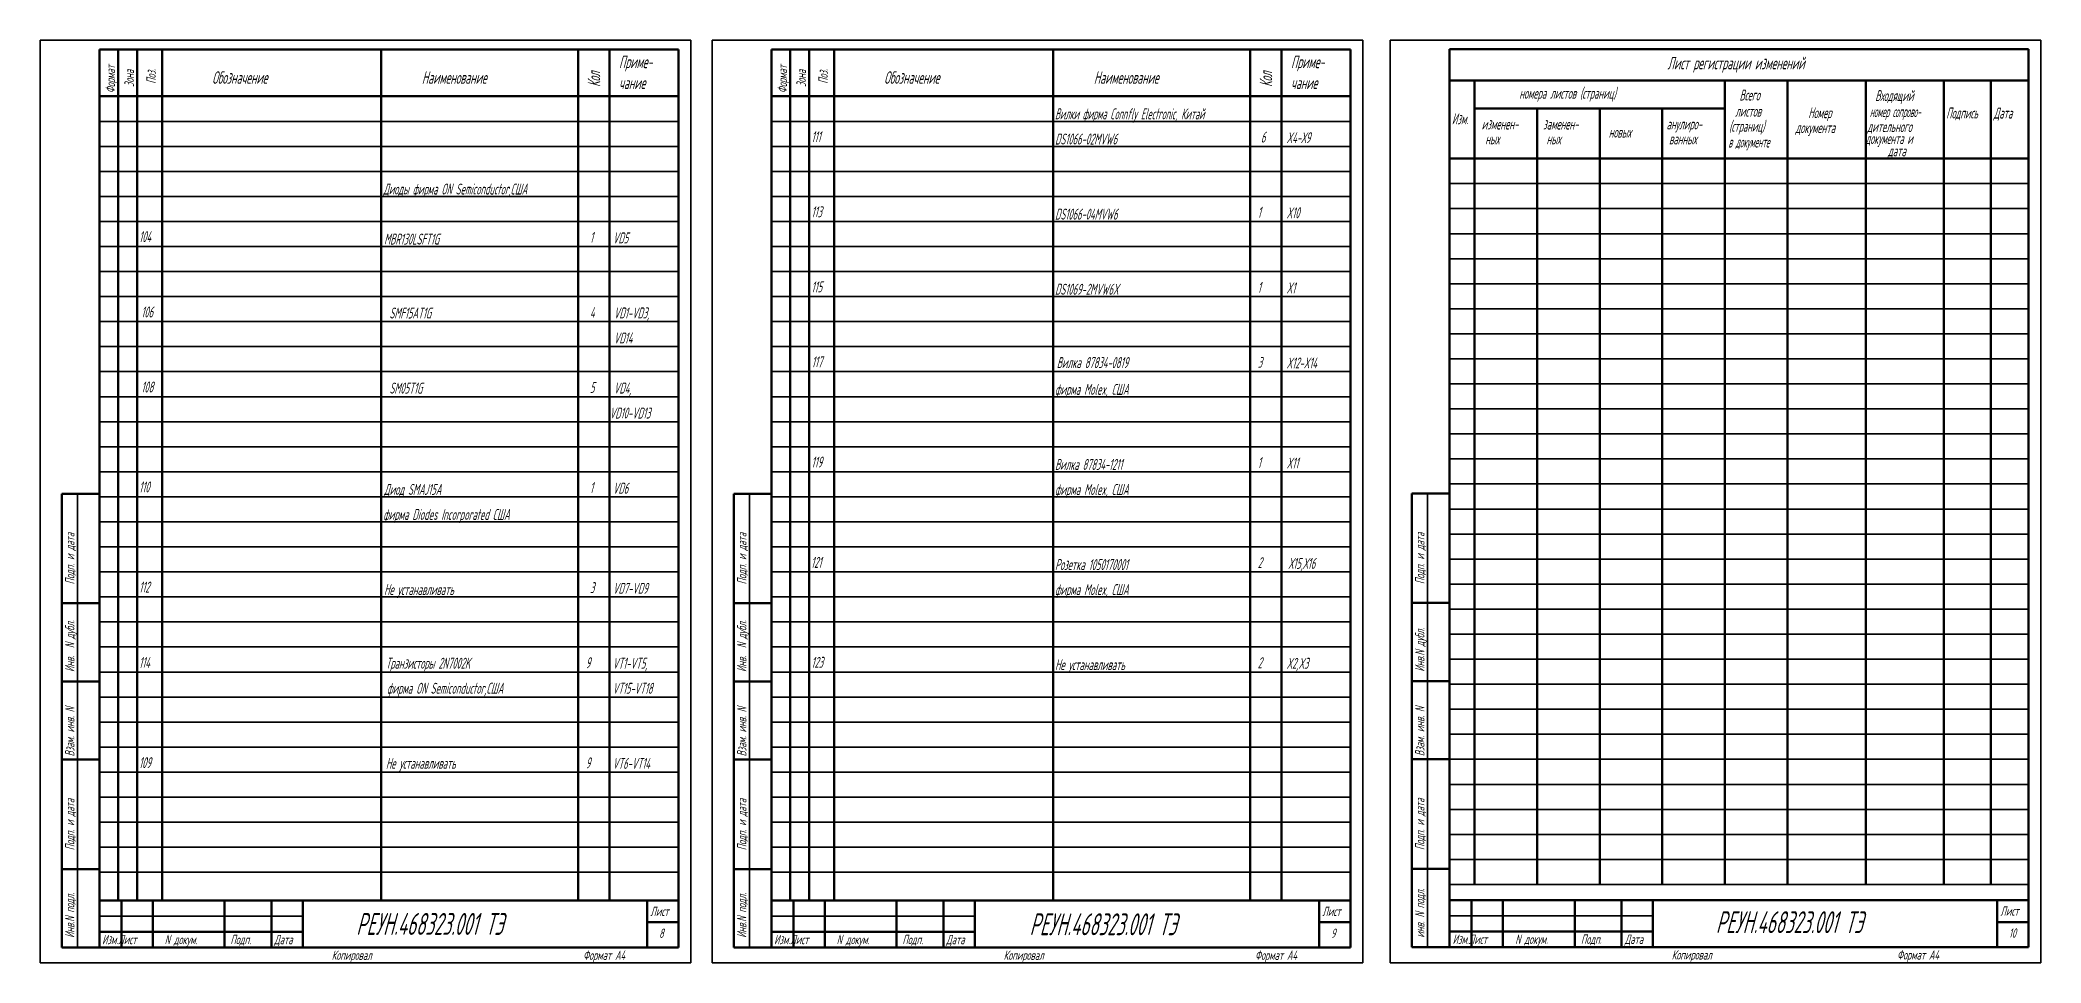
# Model space of a CAD drawing. Extents: x 22780 to 26685, y -1269 to -208.
# Drawn here: x 25230 to 25869, y -943 to -648 of the extents above; entities that cross this region are included whole.
import ezdxf

# ---------------------------------------------------------------- set-up
doc = ezdxf.new("R2010")
doc.units = 0
doc.header["$MEASUREMENT"] = 0
doc.layers.add('CONTUR', color=7, linetype='CONTINUOUS', lineweight=50)
doc.layers.add('DIM', color=1, linetype='CONTINUOUS', lineweight=35)
doc.layers.add('TEXT', color=1, linetype='CONTINUOUS')
doc.styles.add('GOST', font='GOST.shx', dxfattribs={"width": 0.7, "oblique": 15})

msp = doc.modelspace()

# ---------------------------------------------------------------- texts
at = {"layer": 'DIM', "style": 'GOST', "oblique": 15}
for s, height, width, p in [('Лист регистрации изменений', 4, 0.7, (25749.653, -657.831)), ('номера листов (страниц)', 3.5, 0.7, (25702.282, -667.222)), ('Всего', 3.5, 0.7, (25772.645, -667.787)), ('Входящий', 3.5, 0.7, (25815.988, -667.977)), ('листов', 3.5, 0.7, (25771.256, -672.951)), ('Номер', 3.5, 0.7, (25794.61, -673.439)), ('номер сопрово-', 3.5, 0.5, (25814.269, -673.106)), ('Подпись', 3.5, 0.6, (25838.687, -673.539)), ('Дата', 3.5, 0.7, (25853.861, -673.539)), ('Изм.', 3.5, 0.7, (25680.745, -675.382)), ('изменен-', 3.5, 0.7, (25690.252, -677.062)), ('заменен-', 3.5, 0.7, (25709.866, -677.062)), ('новых', 3.5, 0.7, (25730.853, -679.64)), ('анулиро-', 3.5, 0.7, (25749.328, -677.05)), ('(страниц)', 3.5, 0.6, (25769.327, -677.756)), ('документа', 3.5, 0.7, (25790.509, -678.22)), ('дительного', 3.5, 0.7, (25813.453, -677.894)), ('ных', 3.5, 0.7, (25691.396, -681.804)), ('ных', 3.5, 0.7, (25710.976, -681.804)), ('ванных', 3.5, 0.7, (25750.113, -681.804)), ('в документе', 3.5, 0.5, (25769.106, -682.806)), ('документа и', 3.5, 0.65, (25812.904, -681.692)), ('дата', 3.5, 0.7, (25820.045, -685.607))]:
    msp.add_text(s, height=height, dxfattribs=dict(at, width=width)).set_placement(p)
at = {"layer": 'TEXT', "style": 'GOST', "oblique": 15, "width": 0.7}
for s, height, p in [('Формат', 3, (25253.613, -665.449)), ('Зона', 3, (25259.613, -663.449)), ('Поз.', 3, (25266.613, -662.449)), ('Кол', 4, (25408.613, -663.449)), ('Формат', 3, (25468.337, -665.449)), ('Зона', 3, (25474.337, -663.449)), ('Поз.', 3, (25481.337, -662.449)), ('Кол', 4, (25623.337, -663.449)), ('Подп. и дата', 3, (25240.613, -822.449)), ('Подп. и дата', 3, (25455.337, -822.449)), ('Подп. и дата', 3, (25671.986, -822.351)), ('Инв.  N дубл.', 3, (25240.613, -850.449)), ('Инв.  N дубл.', 3, (25455.337, -850.449)), ('Инв.N дубл.', 3, (25671.986, -850.351)), ('Взам. инв. N', 3, (25240.613, -877.449)), ('Взам. инв. N', 3, (25455.337, -877.449)), ('Взам. инв. N', 3, (25671.986, -877.351)), ('Подп. и дата', 3, (25240.613, -907.449)), ('Подп. и дата', 3, (25455.337, -907.449)), ('Подп. и дата', 3, (25671.986, -907.351)), ('Инв.N подл.', 3, (25240.613, -935.449)), ('Инв.N подл.', 3, (25455.337, -935.449)), ('инв. N подл.', 3, (25671.986, -935.351))]:
    msp.add_text(s, height=height, rotation=90, dxfattribs=at).set_placement(p)
at = {"layer": 'TEXT', "style": 'GOST', "oblique": 15}
for s, height, width, p in [('Обозначение', 4, 0.7, (25284.613, -662.449)), ('Наименование', 4, 0.7, (25351.613, -662.449)), ('Приме-', 4, 0.7, (25414.613, -657.449)), ('Обозначение', 4, 0.7, (25499.337, -662.449)), ('Наименование', 4, 0.7, (25566.337, -662.449)), ('Приме-', 4, 0.7, (25629.337, -657.449)), ('чание', 4, 0.7, (25414.613, -664.115)), ('чание', 4, 0.7, (25629.337, -664.115)), ('Вилки фирма Connfly Electronic, Китай', 3.5, 0.55, (25553.919, -673.799)), ('111', 3.5, 0.7, (25476.067, -681.103)), ('DS1066-02MVW6', 3.5, 0.7, (25553.928, -681.857)), ('6', 3.5, 0.7, (25619.725, -681.238)), ('X4-Х9', 3.5, 0.7, (25627.909, -681.427)), ('Диоды фирма ON Semiconductor,США', 3.5, 0.6, (25339.295, -697.835)), ('113', 3.5, 0.7, (25476.067, -705.103)), ('DS1066-04MVW6', 3.5, 0.7, (25553.928, -705.857)), ('1', 3.5, 0.7, (25618.694, -705.238)), ('X10', 3.5, 0.7, (25627.909, -705.427)), ('104', 3.5, 0.7, (25261.258, -713.045)), ('MBR130LSFT1G', 3.5, 0.7, (25339.533, -713.832)), ('1', 3.5, 0.7, (25405.325, -713.238)), ('VD5', 3.5, 0.7, (25412.638, -713.458)), ('115', 3.5, 0.7, (25476.067, -729.103)), ('DS1069-2MVW6X', 3.5, 0.7, (25553.928, -729.857)), ('1', 3.5, 0.7, (25618.694, -729.238)), ('X1', 3.5, 0.7, (25627.909, -729.427)), ('106', 3.5, 0.7, (25261.946, -737.124)), ('SMF15AT1G', 3.5, 0.7, (25341.249, -737.465)), ('4', 3.5, 0.7, (25405.325, -737.238)), ('VD1-VD3,', 3.5, 0.7, (25412.943, -737.435)), ('VD14', 3.5, 0.7, (25412.943, -745.435)), ('117', 3.5, 0.7, (25476.181, -753.054)), ('Вилка 87834-0819', 3.5, 0.7, (25554.489, -753.292)), ('3', 3.5, 0.7, (25618.694, -753.238)), ('X12-X14', 3.5, 0.7, (25627.909, -753.427)), ('108', 3.5, 0.7, (25261.946, -761.124)), ('SM05T1G', 3.5, 0.7, (25341.249, -761.465)), ('5', 3.5, 0.7, (25405.325, -761.238)), ('VD4,', 3.5, 0.7, (25412.943, -761.435)), ('фирма Molex, США', 3.5, 0.7, (25553.928, -761.857)), ('VD10-VD13', 3.5, 0.7, (25411.613, -769.435)), ('119', 3.5, 0.7, (25476.067, -785.103)), ('Вилка 87834-1211', 3.5, 0.6, (25553.928, -785.857)), ('1', 3.5, 0.7, (25618.694, -785.238)), ('X11', 3.5, 0.7, (25627.909, -785.427)), ('110', 3.5, 0.7, (25261.258, -793.045)), ('Диод SMAJ15A', 3.5, 0.7, (25339.533, -793.832)), ('1', 3.5, 0.7, (25405.325, -793.238)), ('VD6', 3.5, 0.7, (25412.638, -793.458)), ('фирма Molex, США', 3.5, 0.7, (25553.928, -793.857)), ('фирма Diodes Incorporated США', 3.5, 0.7, (25339.295, -801.835)), ('121', 3.5, 0.7, (25475.959, -817.153)), ('Розетка 1050170001', 3.5, 0.7, (25553.928, -817.857)), ('2', 3.5, 0.7, (25618.694, -817.238)), ('Х15,Х16', 3.5, 0.7, (25628.507, -817.483)), ('112', 3.5, 0.7, (25261.258, -825.045)), ('Не устанавливать', 3.5, 0.7, (25339.533, -825.832)), ('3', 3.5, 0.7, (25405.325, -825.238)), ('VD7-VD9', 3.5, 0.7, (25412.638, -825.458)), ('фирма Molex, США', 3.5, 0.7, (25553.928, -825.857)), ('114', 3.5, 0.7, (25261.235, -849.153)), ('Транзисторы 2N7002K', 3.5, 0.7, (25340.119, -849.381)), ('9', 3.5, 0.7, (25403.97, -849.238)), ('VT1-VT5,', 3.5, 0.7, (25412.577, -849.4)), ('123', 3.5, 0.7, (25476.067, -849.103)), ('Не устанавливать', 3.5, 0.7, (25553.928, -849.857)), ('2', 3.5, 0.7, (25618.694, -849.238)), ('X2,X3', 3.5, 0.7, (25627.909, -849.427)), ('фирма ON Semiconductor,США', 3.5, 0.7, (25340.482, -857.386)), ('VT15-VT18', 3.5, 0.6, (25412.577, -857.4)), ('109', 3.5, 0.7, (25261.235, -881.153)), ('Не устанавливать', 3.5, 0.7, (25340.119, -881.381)), ('9', 3.5, 0.7, (25403.97, -881.238)), ('VT6-VT14', 3.5, 0.7, (25412.577, -881.4)), ('Лист', 3, 0.7, (25424.613, -928.449)), ('Лист', 3, 0.7, (25639.337, -928.449)), ('РЕУН.468323.001 ТЭ', 7, 0.7, (25765.085, -933.909)), ('Лист', 3, 0.7, (25855.986, -928.351)), ('РЕУН.468323.001 ТЭ', 7, 0.7, (25330.656, -934.47)), ('8', 3, 0.7, (25427.413, -935.449)), ('РЕУН.468323.001 ТЭ', 7, 0.7, (25545.793, -934.58)), ('9', 3, 0.7, (25642.137, -935.449)), ('10', 3, 0.7, (25858.714, -935.366)), ('Изм.Лист', 3, 0.7, (25249.442, -937.449)), ('N докум.', 3, 0.7, (25269.442, -937.449)), ('Подп.', 3, 0.7, (25290.442, -937.449)), ('Дата', 3, 0.7, (25304.442, -937.449)), ('Копировал', 3, 0.7, (25322.805, -942.449)), ('Формат A4', 3, 0.7, (25403.14, -942.449)), ('Изм.Лист', 3, 0.7, (25464.166, -937.449)), ('N докум.', 3, 0.7, (25484.166, -937.449)), ('Подп.', 3, 0.7, (25505.166, -937.449)), ('Дата', 3, 0.7, (25519.166, -937.449)), ('Копировал', 3, 0.7, (25537.51, -942.449)), ('Формат A4', 3, 0.7, (25617.844, -942.449)), ('Изм.Лист', 3, 0.7, (25680.986, -937.351)), ('N докум.', 3, 0.7, (25700.986, -937.351)), ('Подп.', 3, 0.7, (25721.986, -937.351)), ('Дата', 3, 0.7, (25735.986, -937.351)), ('Копировал', 3, 0.7, (25750.986, -942.351)), ('Формат A4', 3, 0.7, (25822.986, -942.351))]:
    msp.add_text(s, height=height, dxfattribs=dict(at, width=width)).set_placement(p)

# ---------------------------------------------------------------- linework, layer by layer
at = {"layer": 'CONTUR'}
for p, q in [((25248.613, -938.449), (25248.613, -651.449)), ((25248.613, -651.449), (25433.613, -651.449)), ((25254.613, -651.449), (25254.613, -923.449)), ((25260.613, -651.449), (25260.613, -923.449)), ((25268.613, -651.449), (25268.613, -923.449)), ((25338.613, -651.449), (25338.613, -923.449)), ((25401.613, -651.449), (25401.613, -923.449)), ((25411.613, -651.449), (25411.613, -923.449)), ((25433.613, -651.449), (25433.613, -938.449)), ((25463.337, -938.449), (25463.337, -651.449)), ((25463.337, -651.449), (25648.337, -651.449)), ((25469.337, -651.449), (25469.337, -923.449)), ((25475.337, -651.449), (25475.337, -923.449)), ((25483.337, -651.449), (25483.337, -923.449)), ((25553.337, -651.449), (25553.337, -923.449)), ((25616.337, -651.449), (25616.337, -923.449)), ((25626.337, -651.449), (25626.337, -923.449)), ((25648.337, -651.449), (25648.337, -938.449)), ((25679.986, -651.351), (25864.986, -651.351)), ((25679.986, -938.351), (25679.986, -651.351)), ((25864.986, -651.351), (25864.986, -938.351)), ((25679.986, -661.351), (25864.986, -661.351)), ((25687.986, -918.351), (25687.986, -661.351)), ((25767.986, -918.351), (25767.986, -661.351)), ((25787.986, -918.351), (25787.986, -661.351)), ((25812.986, -918.351), (25812.986, -661.351)), ((25837.986, -918.351), (25837.986, -661.351)), ((25852.986, -918.351), (25852.986, -661.351)), ((25248.613, -666.449), (25433.613, -666.449)), ((25463.337, -666.449), (25648.337, -666.449)), ((25687.986, -670.351), (25767.986, -670.351)), ((25707.986, -918.351), (25707.986, -670.351)), ((25727.986, -918.351), (25727.986, -670.351)), ((25747.986, -918.351), (25747.986, -670.351)), ((25679.986, -686.351), (25864.986, -686.351)), ((25236.613, -828.449), (25236.613, -793.449)), ((25236.613, -793.449), (25248.613, -793.449)), ((25451.337, -828.449), (25451.337, -793.449)), ((25451.337, -793.449), (25463.337, -793.449)), ((25667.986, -828.351), (25667.986, -793.351)), ((25667.986, -793.351), (25679.986, -793.351)), ((25236.613, -828.449), (25248.613, -828.449)), ((25248.613, -828.449), (25236.613, -828.449)), ((25236.613, -853.449), (25236.613, -828.449)), ((25451.337, -828.449), (25463.337, -828.449)), ((25463.337, -828.449), (25451.337, -828.449)), ((25451.337, -853.449), (25451.337, -828.449)), ((25667.986, -853.351), (25667.986, -828.351)), ((25667.986, -828.351), (25679.986, -828.351)), ((25679.986, -828.351), (25667.986, -828.351)), ((25236.613, -878.449), (25236.613, -853.449)), ((25236.613, -853.449), (25248.613, -853.449)), ((25248.613, -853.449), (25236.613, -853.449)), ((25451.337, -878.449), (25451.337, -853.449)), ((25451.337, -853.449), (25463.337, -853.449)), ((25463.337, -853.449), (25451.337, -853.449)), ((25667.986, -878.351), (25667.986, -853.351)), ((25667.986, -853.351), (25679.986, -853.351)), ((25679.986, -853.351), (25667.986, -853.351)), ((25236.613, -913.449), (25236.613, -878.449)), ((25236.613, -878.449), (25248.613, -878.449)), ((25248.613, -878.449), (25236.613, -878.449)), ((25451.337, -913.449), (25451.337, -878.449)), ((25451.337, -878.449), (25463.337, -878.449)), ((25463.337, -878.449), (25451.337, -878.449)), ((25667.986, -913.351), (25667.986, -878.351)), ((25667.986, -878.351), (25679.986, -878.351)), ((25679.986, -878.351), (25667.986, -878.351)), ((25236.613, -938.449), (25236.613, -913.449)), ((25236.613, -913.449), (25248.613, -913.449)), ((25248.613, -913.449), (25236.613, -913.449)), ((25451.337, -938.449), (25451.337, -913.449)), ((25451.337, -913.449), (25463.337, -913.449)), ((25463.337, -913.449), (25451.337, -913.449)), ((25667.986, -938.351), (25667.986, -913.351)), ((25667.986, -913.351), (25679.986, -913.351)), ((25679.986, -913.351), (25667.986, -913.351)), ((25248.613, -923.449), (25433.613, -923.449)), ((25255.613, -923.449), (25255.613, -938.449)), ((25265.613, -923.449), (25265.613, -938.449)), ((25288.613, -923.449), (25288.613, -938.449)), ((25303.613, -923.449), (25303.613, -938.449)), ((25313.613, -923.449), (25313.613, -938.449)), ((25423.613, -923.449), (25423.613, -938.449)), ((25463.337, -923.449), (25648.337, -923.449)), ((25470.337, -923.449), (25470.337, -938.449)), ((25480.337, -923.449), (25480.337, -938.449)), ((25503.337, -923.449), (25503.337, -938.449)), ((25518.337, -923.449), (25518.337, -938.449)), ((25528.337, -923.449), (25528.337, -938.449)), ((25638.337, -923.449), (25638.337, -938.449)), ((25679.986, -923.351), (25864.986, -923.351)), ((25686.986, -923.351), (25686.986, -938.351)), ((25696.986, -923.351), (25696.986, -938.351)), ((25719.986, -923.351), (25719.986, -938.351)), ((25734.986, -923.351), (25734.986, -938.351)), ((25744.986, -923.351), (25744.986, -938.351)), ((25854.986, -923.351), (25854.986, -938.351)), ((25248.613, -933.449), (25313.613, -933.449)), ((25423.613, -930.449), (25433.613, -930.449)), ((25463.337, -933.449), (25528.337, -933.449)), ((25638.337, -930.449), (25648.337, -930.449)), ((25679.986, -933.351), (25744.986, -933.351)), ((25854.986, -930.351), (25864.986, -930.351)), ((25248.613, -938.449), (25236.613, -938.449)), ((25433.613, -938.449), (25248.613, -938.449)), ((25463.337, -938.449), (25451.337, -938.449)), ((25648.337, -938.449), (25463.337, -938.449)), ((25679.986, -938.351), (25667.986, -938.351)), ((25864.986, -938.351), (25679.986, -938.351))]:
    msp.add_line(p, q, dxfattribs=at)
at = {"layer": 'DIM'}
for p, q in [((25229.613, -648.449), (25437.613, -648.449)), ((25229.613, -648.449), (25229.613, -943.449)), ((25437.613, -648.449), (25437.613, -943.449)), ((25444.337, -648.449), (25652.337, -648.449)), ((25444.337, -648.449), (25444.337, -943.449)), ((25652.337, -648.449), (25652.337, -943.449)), ((25660.986, -648.449), (25868.986, -648.449)), ((25660.986, -648.449), (25660.986, -943.449)), ((25868.986, -648.449), (25868.986, -943.449)), ((25248.613, -674.449), (25433.613, -674.449)), ((25463.337, -674.449), (25648.337, -674.449)), ((25248.613, -682.449), (25433.613, -682.449)), ((25463.337, -682.449), (25648.337, -682.449)), ((25248.613, -690.449), (25433.613, -690.449)), ((25463.337, -690.449), (25648.337, -690.449)), ((25679.986, -694.351), (25864.986, -694.351)), ((25248.613, -698.449), (25433.613, -698.449)), ((25463.337, -698.449), (25648.337, -698.449)), ((25679.986, -702.351), (25864.986, -702.351)), ((25248.613, -706.449), (25433.613, -706.449)), ((25463.337, -706.449), (25648.337, -706.449)), ((25248.613, -714.449), (25433.613, -714.449)), ((25463.337, -714.449), (25648.337, -714.449)), ((25679.986, -710.351), (25864.986, -710.351)), ((25248.613, -722.449), (25433.613, -722.449)), ((25463.337, -722.449), (25648.337, -722.449)), ((25679.986, -718.351), (25864.986, -718.351)), ((25679.986, -726.351), (25864.986, -726.351)), ((25248.613, -730.449), (25433.613, -730.449)), ((25463.337, -730.449), (25648.337, -730.449)), ((25679.986, -734.351), (25864.986, -734.351)), ((25248.613, -738.449), (25433.613, -738.449)), ((25463.337, -738.449), (25648.337, -738.449)), ((25248.613, -746.449), (25433.613, -746.449)), ((25463.337, -746.449), (25648.337, -746.449)), ((25679.986, -742.351), (25864.986, -742.351)), ((25248.613, -754.449), (25433.613, -754.449)), ((25463.337, -754.449), (25648.337, -754.449)), ((25679.986, -750.351), (25864.986, -750.351)), ((25679.986, -758.351), (25864.986, -758.351)), ((25248.613, -762.449), (25433.613, -762.449)), ((25463.337, -762.449), (25648.337, -762.449)), ((25679.986, -766.351), (25864.986, -766.351)), ((25248.613, -770.449), (25433.613, -770.449)), ((25463.337, -770.449), (25648.337, -770.449)), ((25248.613, -778.449), (25433.613, -778.449)), ((25463.337, -778.449), (25648.337, -778.449)), ((25679.986, -774.351), (25864.986, -774.351)), ((25679.986, -782.351), (25864.986, -782.351)), ((25248.613, -786.449), (25433.613, -786.449)), ((25463.337, -786.449), (25648.337, -786.449)), ((25679.986, -790.351), (25864.986, -790.351)), ((25241.613, -793.449), (25241.613, -938.449)), ((25248.613, -794.449), (25433.613, -794.449)), ((25456.337, -793.449), (25456.337, -938.449)), ((25463.337, -794.449), (25648.337, -794.449)), ((25672.986, -793.351), (25672.986, -938.351)), ((25679.986, -798.351), (25864.986, -798.351)), ((25248.613, -802.449), (25433.613, -802.449)), ((25463.337, -802.449), (25648.337, -802.449)), ((25248.613, -810.449), (25433.613, -810.449)), ((25463.337, -810.449), (25648.337, -810.449)), ((25679.986, -806.351), (25864.986, -806.351)), ((25679.986, -814.351), (25864.986, -814.351)), ((25248.613, -818.449), (25433.613, -818.449)), ((25463.337, -818.449), (25648.337, -818.449)), ((25679.986, -822.351), (25864.986, -822.351)), ((25248.613, -826.449), (25433.613, -826.449)), ((25463.337, -826.449), (25648.337, -826.449)), ((25679.986, -830.351), (25864.986, -830.351)), ((25248.613, -834.449), (25433.613, -834.449)), ((25463.337, -834.449), (25648.337, -834.449)), ((25248.613, -842.449), (25433.613, -842.449)), ((25463.337, -842.449), (25648.337, -842.449)), ((25679.986, -838.351), (25864.986, -838.351)), ((25679.986, -846.351), (25864.986, -846.351)), ((25248.613, -850.449), (25433.613, -850.449)), ((25463.337, -850.449), (25648.337, -850.449)), ((25679.986, -854.351), (25864.986, -854.351)), ((25248.613, -858.449), (25433.613, -858.449)), ((25463.337, -858.449), (25648.337, -858.449)), ((25679.986, -862.351), (25864.986, -862.351)), ((25248.613, -866.449), (25433.613, -866.449)), ((25463.337, -866.449), (25648.337, -866.449)), ((25248.613, -874.449), (25433.613, -874.449)), ((25463.337, -874.449), (25648.337, -874.449)), ((25679.986, -870.351), (25864.986, -870.351)), ((25679.986, -878.351), (25864.986, -878.351)), ((25248.613, -882.449), (25433.613, -882.449)), ((25463.337, -882.449), (25648.337, -882.449)), ((25679.986, -886.351), (25864.986, -886.351)), ((25248.613, -890.449), (25433.613, -890.449)), ((25463.337, -890.449), (25648.337, -890.449)), ((25679.986, -894.351), (25864.986, -894.351)), ((25248.613, -898.449), (25433.613, -898.449)), ((25463.337, -898.449), (25648.337, -898.449)), ((25248.613, -906.449), (25433.613, -906.449)), ((25463.337, -906.449), (25648.337, -906.449)), ((25679.986, -902.351), (25864.986, -902.351)), ((25679.986, -910.351), (25864.986, -910.351)), ((25248.613, -914.449), (25433.613, -914.449)), ((25463.337, -914.449), (25648.337, -914.449)), ((25679.986, -918.351), (25864.986, -918.351)), ((25248.613, -928.449), (25313.613, -928.449)), ((25463.337, -928.449), (25528.337, -928.449)), ((25679.986, -928.351), (25744.986, -928.351)), ((25229.613, -943.449), (25437.613, -943.449)), ((25444.337, -943.449), (25652.337, -943.449)), ((25660.986, -943.449), (25868.986, -943.449))]:
    msp.add_line(p, q, dxfattribs=at)

msp.set_redraw_order([(e.dxf.handle, doc.entitydb.next_handle()) for e in msp.query("TEXT MTEXT ATTDEF DIMENSION ARC_DIMENSION")])  # texts and dimensions are drawn at this point

doc.saveas('drawing.dxf')
